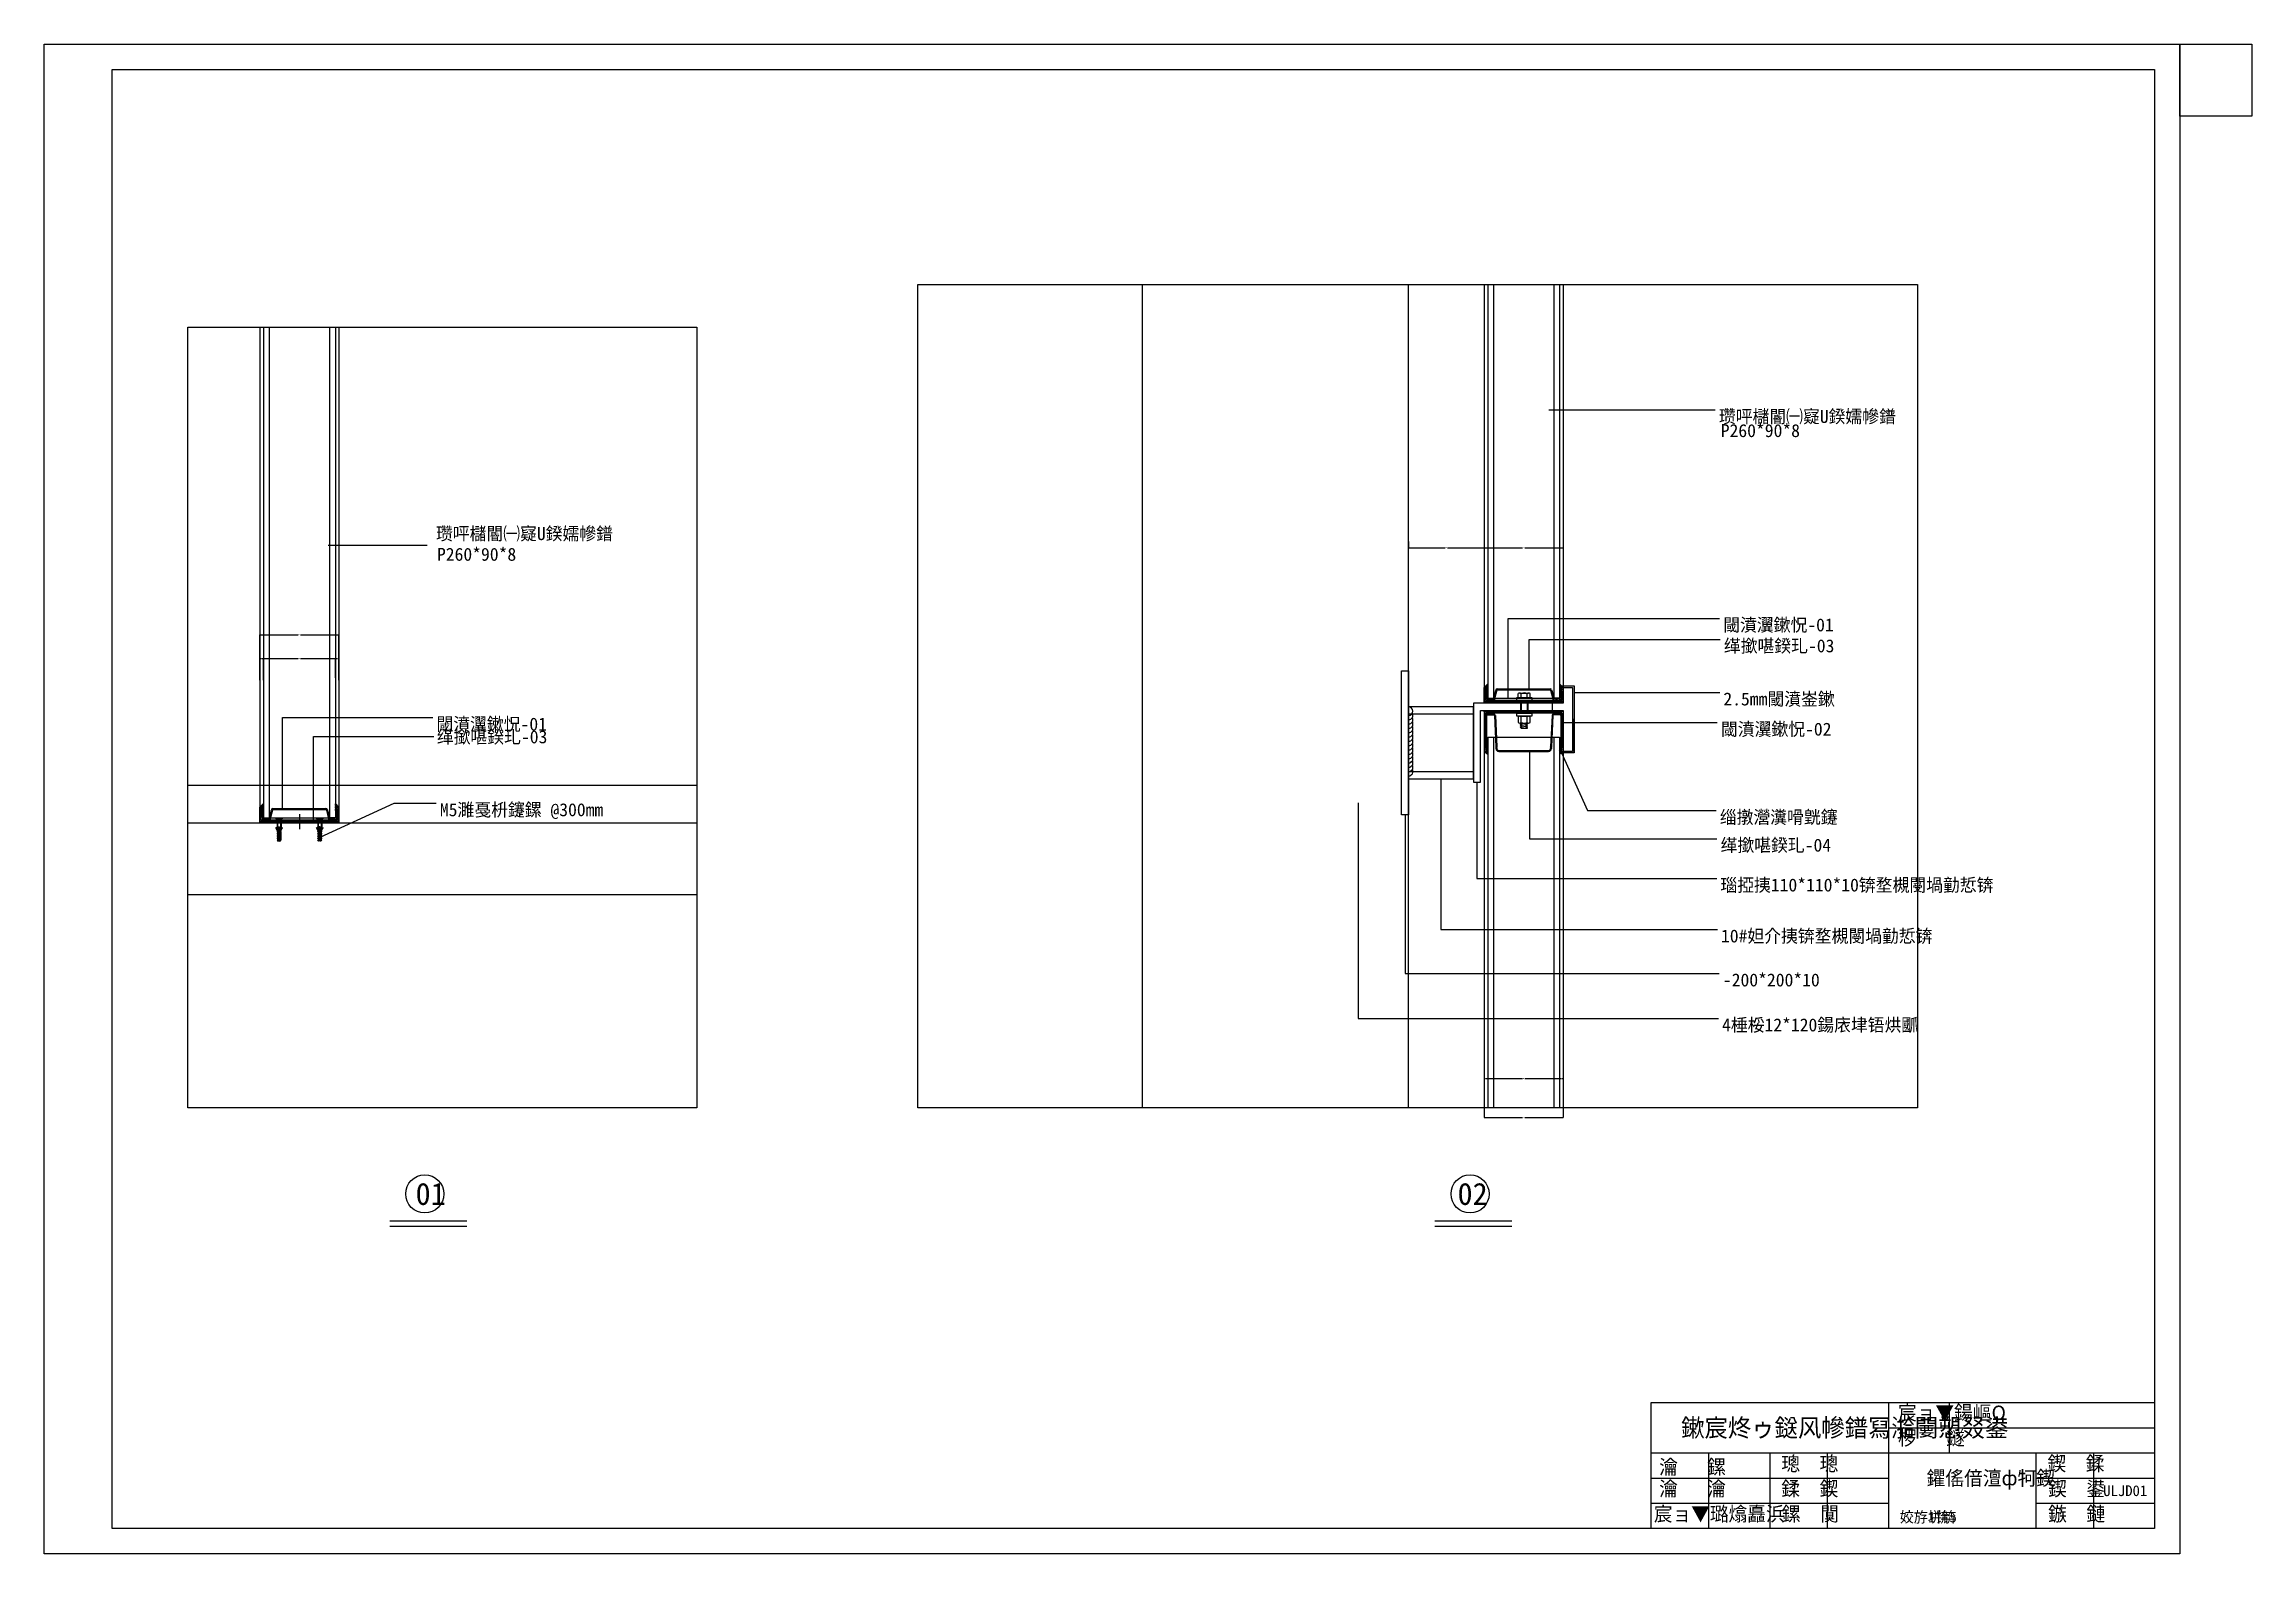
# Model space of a CAD drawing. Header units: metres. Extents: x -1248372 to 1254666, y -4709 to 22932.
# Drawn here: x 1244268 to 1247338, y 15911 to 18011 of the extents above; entities that cross this region are included whole.
import ezdxf

# ---------------------------------------------------------------- set-up
doc = ezdxf.new("R2010")
doc.units = ezdxf.units.M
for name, color, linetype in [('A-ANNO-TEXT', 7, 'Continuous'), ('A-Detl-Thin', 131, 'Continuous'), ('AM_7N', 4, 'Continuous'), ('FRAME', 1, 'Continuous'), ('R_S_H', 241, 'Continuous'), ('STEEL', 3, 'Continuous'), ('TEXT', 254, 'Continuous'), ('TK', 128, 'Continuous'), ('u鐜荤拑', 113, 'Continuous'), ('绔嬮潰-妤兼澘', 140, 'Continuous'), ('绮楀疄绾', 3, 'Continuous'), ('缁嗗疄绾', 1, 'Continuous'), ('缁嗙嚎', 9, 'Continuous'), ('鐐瑰垝绾', 4, 'Continuous'), ('鐪嬬嚎', 8, 'Continuous'), ('铏氱嚎灞', 6, 'Continuous'), ('闄勪欢', 6, 'Continuous')]:
    doc.layers.add(name, color=color, linetype=linetype)
doc.dimstyles.get("Standard").update_dxf_attribs({"dimtxt": 2.5, "dimasz": 2.5, "dimexe": 1.25, "dimexo": 0.625, "dimtad": 1, "dimcen": 2.5, "dimazin": 3, "dimtfac": 1, "dimtmove": 0, "dimatfit": 3})

msp = doc.modelspace()

# ---------------------------------------------------------------- texts
for s, p in [('01', (1244784.96, 16396.39)), ('02', (1246233.9, 16396.39))]:
    msp.add_text(s, height=30.72).set_placement(p)
at = {"layer": 'A-ANNO-TEXT'}
for s, p in [('P260*90*8', (1246599.87, 17464.43)), ('瓒呯櫧閽㈠寲U鍨嬬幓鐠', (1244813.24, 17321.17)), ('P260*90*8', (1244814.67, 17292.38)), ('缂撳啿鍨玌-03', (1244814.45, 17038.48))]:
    msp.add_text(s, height=18, dxfattribs=at).set_placement(p)
at = {"layer": 'TK'}
for s, height, p in [('鑺傜偣澶ф牱鍥', 20, (1246886.33, 16006.37)), ('ULJD01', 15, (1247131.74, 15991.37))]:
    msp.add_text(s, height=height, dxfattribs=at).set_placement(p)
at = {"layer": 'u鐜荤拑', "char_height": 18, "attachment_point": 1}
for s, insert in [('瓒呯櫧閽㈠寲U鍨嬬幓鐠', (1246597.23, 17502.12)), ('閾濆瀷鏉怳-01', (1246603.25, 17212.21)), ('缂撳啿鍨玌-03', (1246604.17, 17183.05)), ('2.5mm閾濆崟鏉', (1246603.52, 17109.15)), ('閾濆瀷鏉怳-01', (1244813.91, 17074.2)), ('閾濆瀷鏉怳-02', (1246600.11, 17067.2)), ('M5濉戞枡鑳鏍 @300mm', (1244818.72, 16955.07)), ('缁撴瀯瀵嗗皝鑳', (1246598.53, 16944.84)), ('缂撳啿鍨玌-04', (1246599.62, 16905.83)), ('瑙掗挗110*110*10锛堥槻閿堝勭悊锛', (1246599.32, 16850.37)), ('10#妲介挗锛堥槻閿堝勭悊锛', (1246600.22, 16779.46)), ('-200*200*10', (1246602.88, 16718.32)), ('4棰桵12*120鍚庡垏铻烘爴', (1246601.64, 16655.78))]:
    msp.add_mtext(s, dxfattribs=dict(at, insert=insert))

# ---------------------------------------------------------------- blocks, each defined once
blk = doc.blocks.new('123ww1q1')
at = {"color": 4}
blk.add_lwpolyline([(250239.65, 173981.22), (250239.65, 174156.24), (250939.72, 174156.24)], dxfattribs=at)
at = {"layer": 'FRAME', "color": 3}
for p, q in [((250569.69, 174156.24), (250569.69, 173981.22)), ((250654.7, 174086.23), (250654.7, 174156.24)), ((250569.69, 174121.23), (250939.72, 174121.23)), ((250239.65, 174086.23), (250939.72, 174086.23)), ((250319.66, 174086.23), (250319.66, 173981.22)), ((250404.67, 174086.23), (250404.67, 173981.22)), ((250484.68, 174086.23), (250484.68, 173981.22)), ((250774.71, 174086.23), (250774.71, 173981.22)), ((250854.78, 174086.23), (250854.78, 173981.22)), ((250239.65, 174051.23), (250569.69, 174051.23)), ((250774.71, 174051.23), (250939.72, 174051.23)), ((250239.65, 174016.22), (250569.69, 174016.22)), ((250774.71, 174016.22), (250939.72, 174016.22))]:
    blk.add_line(p, q, dxfattribs=at)
at = {"layer": 'TEXT'}
for s, height, p in [('宸ョ▼鍚嶇О', 20, (250583.02, 174132.11)), ('椤   鐩', 20, (250583.02, 174097.11)), ('瀹   鏍', 20, (250250.83, 174056.76)), ('璁  璁', 20, (250420.8, 174061.49)), ('鍥  鍒', 20, (250790.91, 174061.49)), ('瀹   瀹', 20, (250250.83, 174026.49)), ('鍒  鍥', 20, (250420.8, 174026.49)), ('鍥  鍙', 20, (250791.67, 174026.49)), ('宸ョ▼璐熻矗浜', 20, (250243.47, 173991.48)), ('鏍  闃', 20, (250421.66, 173991.48)), ('鏃  鏈', 20, (250791.77, 173991.48)), ('姣斿垪锛', 15, (250585.53, 173989.67)), ('1锛5', 15, (250624.94, 173989.67))]:
    blk.add_text(s, height=height, dxfattribs=at).set_placement(p)
at = {"layer": 'TK', "color": 3}
blk.add_text('鏉宸炵ゥ鎹风幓鐠冩湁闄愬叕鍙', height=25, dxfattribs=at).set_placement((250281.44, 174108.73))
blk = doc.blocks.new('hqwr')
at = {"layer": '缁嗙嚎'}
for p, q in [((-33.84, 1), (-33.84, 0.64)), ((-13.84, 0.64), (-33.84, 0.64)), ((-32.24, 2.6), (-32.24, 0.64)), ((-32.24, 2.6), (-32.24, 2.6)), ((-30.64, 2.24), (-32.24, 2.24)), ((-30.64, 2.04), (-30.64, 0.64)), ((-29.04, 2.6), (-30.08, 2.6)), ((-29.04, 2.6), (-29.04, 0.64)), ((-27.44, 2.24), (-29.04, 2.24)), ((-27.44, 2.04), (-27.44, 0.64)), ((-25.84, 2.6), (-26.88, 2.6)), ((-25.84, 2.6), (-25.84, 0.64)), ((-24.24, 2.24), (-25.84, 2.24)), ((-24.24, 2.04), (-24.24, 0.64)), ((-22.64, 2.6), (-23.68, 2.6)), ((-22.64, 2.6), (-22.64, 0.64)), ((-21.04, 2.24), (-22.64, 2.24)), ((-21.04, 2.04), (-21.04, 0.64)), ((-19.44, 2.6), (-20.48, 2.6)), ((-19.44, 2.6), (-19.44, 0.64)), ((-18.86, 2.24), (-19.44, 2.24)), ((-18.87, 2.61), (-15.41, 4.61)), ((-18.76, 2.69), (-18.86, 2.6)), ((-18.86, 2.6), (-18.86, 0.64)), ((-2.8, 2), (-18.86, 2)), ((-16.14, 2.8), (-14.81, 3.57)), ((-2.8, 2.8), (-16.14, 2.8)), ((-14.81, 3.57), (-15.41, 4.61)), ((-2, 4.4), (-2.8, 4.4)), ((-2.8, 4.4), (-2.8, -4.4)), ((-2, 4.4), (-2, -4.4)), ((-33.84, -0.64), (-33.84, -1)), ((-13.84, -0.65), (-33.84, -0.65)), ((-32.24, -0.64), (-32.24, -2.6)), ((-30.64, -2.24), (-32.24, -2.24)), ((-32.24, -2.6), (-32.24, -2.6)), ((-30.64, -0.64), (-30.64, -2.04)), ((-29.04, -2.6), (-30.08, -2.6)), ((-29.04, -0.64), (-29.04, -2.6)), ((-27.44, -2.24), (-29.04, -2.24)), ((-27.44, -0.64), (-27.44, -2.04)), ((-25.84, -2.6), (-26.88, -2.6)), ((-25.84, -0.64), (-25.84, -2.6)), ((-24.24, -2.24), (-25.84, -2.24)), ((-24.24, -0.64), (-24.24, -2.04)), ((-22.64, -2.6), (-23.68, -2.6)), ((-22.64, -0.64), (-22.64, -2.6)), ((-21.04, -2.24), (-22.64, -2.24)), ((-21.04, -0.64), (-21.04, -2.04)), ((-19.44, -2.6), (-20.48, -2.6)), ((-19.44, -0.64), (-19.44, -2.6)), ((-18.86, -2.24), (-19.44, -2.24)), ((-18.87, -2.61), (-15.41, -4.61)), ((-18.86, -0.64), (-18.86, -2.6)), ((-2.8, -2), (-18.86, -2)), ((-18.76, -2.69), (-18.86, -2.6)), ((-2.8, -2.8), (-16.14, -2.8)), ((-16.14, -2.8), (-14.81, -3.57)), ((-14.81, -3.57), (-15.41, -4.61)), ((-2, -4.4), (-2.8, -4.4))]:
    blk.add_line(p, q, dxfattribs=at)
blk.add_lwpolyline([(-13.84, 0.64), (-13.84, -0.65)], dxfattribs=at)
for centre, radius, start, end in [((-32.24, 1), 1.6, 90, 180), ((-30.08, 2.04), 0.56, 90, 180), ((-26.88, 2.04), 0.56, 90, 180), ((-23.68, 2.04), 0.56, 90, 180), ((-20.48, 2.04), 0.56, 90, 180), ((-18.49, 2.4), 0.4, 90, 132.57), ((-32.24, -1), 1.6, 180, 270), ((-30.08, -2.04), 0.56, 180, 270), ((-26.88, -2.04), 0.56, 180, 270), ((-23.68, -2.04), 0.56, 180, 270), ((-20.48, -2.04), 0.56, 180, 270), ((-18.49, -2.4), 0.4, 227.43, 270)]:
    blk.add_arc(centre, radius, start, end, dxfattribs=at)
blk = doc.blocks.new('_CLOSEDFILLED')
at = {"color": 0, "linetype": 'BYBLOCK'}
blk.add_solid([(-1, 0), (0, 0), (-1, 0)], dxfattribs=at)
blk = doc.blocks.new('*D1')
for p, q in [((1244568.35, 17126.34), (1244568.35, 17189.55)), ((1244568.6, 17189.55), (1244621.85, 17189.55)), ((1244624.85, 17189.55), (1244678.1, 17189.55)), ((1244678.35, 17126.34), (1244678.35, 17189.55))]:
    blk.add_line(p, q)
at = {"layer": 'Defpoints'}
for p in [(1244568.35, 17189.55), (1244568.35, 17126.34), (1244678.35, 17126.34)]:
    blk.add_point(p, dxfattribs=at)
at = {"layer": 'u鐜荤拑', "xscale": 0.25, "yscale": 0.25, "rotation": 180}
blk.add_blockref('_CLOSEDFILLED', (1244568.35, 17189.55), dxfattribs=at)
at = {"layer": 'u鐜荤拑', "xscale": 0.25, "yscale": 0.25}
blk.add_blockref('_CLOSEDFILLED', (1244678.35, 17189.55), dxfattribs=at)
at = {"layer": 'u鐜荤拑', "insert": (1244623.35, 17189.55), "char_height": 1, "attachment_point": 5}
blk.add_mtext('110', dxfattribs=at)
blk = doc.blocks.new('*D2')
for p, q in [((1246270.83, 17320.62), (1246270.83, 17310.47)), ((1246380.83, 17320.62), (1246380.83, 17310.47)), ((1246271.08, 17310.47), (1246324.33, 17310.47)), ((1246327.33, 17310.47), (1246380.58, 17310.47))]:
    blk.add_line(p, q)
at = {"layer": 'Defpoints'}
for p in [(1246270.83, 17320.62), (1246380.83, 17320.62), (1246270.83, 17310.47)]:
    blk.add_point(p, dxfattribs=at)
at = {"layer": 'u鐜荤拑', "xscale": 0.25, "yscale": 0.25, "rotation": 180}
blk.add_blockref('_CLOSEDFILLED', (1246270.83, 17310.47), dxfattribs=at)
at = {"layer": 'u鐜荤拑', "xscale": 0.25, "yscale": 0.25}
blk.add_blockref('_CLOSEDFILLED', (1246380.83, 17310.47), dxfattribs=at)
at = {"layer": 'u鐜荤拑', "insert": (1246325.83, 17310.47), "char_height": 1, "attachment_point": 5}
blk.add_mtext('110', dxfattribs=at)
blk = doc.blocks.new('*D3')
for p, q in [((1246165.83, 17319.12), (1246165.83, 17310.47)), ((1246270.83, 17320.62), (1246270.83, 17310.47)), ((1246166.08, 17310.47), (1246216.83, 17310.47)), ((1246219.83, 17310.47), (1246270.58, 17310.47))]:
    blk.add_line(p, q)
at = {"layer": 'Defpoints'}
for p in [(1246165.83, 17319.12), (1246270.83, 17320.62), (1246165.83, 17310.47)]:
    blk.add_point(p, dxfattribs=at)
at = {"layer": 'u鐜荤拑', "xscale": 0.25, "yscale": 0.25, "rotation": 180}
blk.add_blockref('_CLOSEDFILLED', (1246165.83, 17310.47), dxfattribs=at)
at = {"layer": 'u鐜荤拑', "xscale": 0.25, "yscale": 0.25}
blk.add_blockref('_CLOSEDFILLED', (1246270.83, 17310.47), dxfattribs=at)
at = {"layer": 'u鐜荤拑', "insert": (1246218.33, 17310.47), "char_height": 1, "attachment_point": 5}
blk.add_mtext('105', dxfattribs=at)
blk = doc.blocks.new('*D4')
for p, q in [((1246395.83, 17118.2), (1246395.83, 17071.7)), ((1246395.58, 17071.7), (1246395.33, 17071.7)), ((1246395.83, 17025.2), (1246395.83, 17071.7)), ((1246395.83, 17071.7), (1246395.83, 17071.7)), ((1246396.08, 17071.7), (1246396.33, 17071.7))]:
    blk.add_line(p, q)
at = {"layer": 'Defpoints'}
for p in [(1246395.83, 17118.2), (1246395.83, 17071.7), (1246395.83, 17025.2)]:
    blk.add_point(p, dxfattribs=at)
at = {"layer": 'u鐜荤拑', "xscale": 0.25, "yscale": 0.25}
blk.add_blockref('_CLOSEDFILLED', (1246395.83, 17071.7), dxfattribs=at)
at = {"layer": 'u鐜荤拑', "xscale": 0.25, "yscale": 0.25, "rotation": 180}
blk.add_blockref('_CLOSEDFILLED', (1246395.83, 17071.7), dxfattribs=at)
at = {"layer": 'u鐜荤拑', "insert": (1246395.83, 17072.825), "char_height": 1, "attachment_point": 5}
blk.add_mtext('0', dxfattribs=at)
blk = doc.blocks.new('*D26')
for p, q in [((1244568.35, 17126.34), (1244568.35, 17156.26)), ((1244568.6, 17156.26), (1244570.35, 17156.26)), ((1244571.35, 17156.26), (1244573.1, 17156.26)), ((1244573.35, 17126.34), (1244573.35, 17156.26))]:
    blk.add_line(p, q)
at = {"layer": 'Defpoints'}
for p in [(1244568.35, 17156.26), (1244568.35, 17126.34), (1244573.35, 17126.34)]:
    blk.add_point(p, dxfattribs=at)
at = {"layer": 'u鐜荤拑', "xscale": 0.25, "yscale": 0.25, "rotation": 180}
blk.add_blockref('_CLOSEDFILLED', (1244568.35, 17156.26), dxfattribs=at)
at = {"layer": 'u鐜荤拑', "xscale": 0.25, "yscale": 0.25}
blk.add_blockref('_CLOSEDFILLED', (1244573.35, 17156.26), dxfattribs=at)
at = {"layer": 'u鐜荤拑', "insert": (1244570.85, 17156.26), "char_height": 1, "attachment_point": 5}
blk.add_mtext('5', dxfattribs=at)
blk = doc.blocks.new('*D27')
for p, q in [((1244573.35, 17126.34), (1244573.35, 17156.26)), ((1244573.6, 17156.26), (1244621.85, 17156.26)), ((1244624.85, 17156.26), (1244673.1, 17156.26)), ((1244673.35, 17129.45), (1244673.35, 17156.26))]:
    blk.add_line(p, q)
at = {"layer": 'Defpoints'}
for p in [(1244573.35, 17156.26), (1244573.35, 17126.34), (1244673.35, 17129.45)]:
    blk.add_point(p, dxfattribs=at)
at = {"layer": 'u鐜荤拑', "xscale": 0.25, "yscale": 0.25, "rotation": 180}
blk.add_blockref('_CLOSEDFILLED', (1244573.35, 17156.26), dxfattribs=at)
at = {"layer": 'u鐜荤拑', "xscale": 0.25, "yscale": 0.25}
blk.add_blockref('_CLOSEDFILLED', (1244673.35, 17156.26), dxfattribs=at)
at = {"layer": 'u鐜荤拑', "insert": (1244623.35, 17156.26), "char_height": 1, "attachment_point": 5}
blk.add_mtext('100', dxfattribs=at)
blk = doc.blocks.new('*D28')
for p, q in [((1244673.35, 17129.45), (1244673.35, 17156.26)), ((1244673.6, 17156.26), (1244675.35, 17156.26)), ((1244676.35, 17156.26), (1244678.1, 17156.26)), ((1244678.35, 17131.34), (1244678.35, 17156.26))]:
    blk.add_line(p, q)
at = {"layer": 'Defpoints'}
for p in [(1244673.35, 17156.26), (1244678.35, 17131.34), (1244673.35, 17129.45)]:
    blk.add_point(p, dxfattribs=at)
at = {"layer": 'u鐜荤拑', "xscale": 0.25, "yscale": 0.25, "rotation": 180}
blk.add_blockref('_CLOSEDFILLED', (1244673.35, 17156.26), dxfattribs=at)
at = {"layer": 'u鐜荤拑', "xscale": 0.25, "yscale": 0.25}
blk.add_blockref('_CLOSEDFILLED', (1244678.35, 17156.26), dxfattribs=at)
at = {"layer": 'u鐜荤拑', "insert": (1244675.85, 17156.26), "char_height": 1, "attachment_point": 5}
blk.add_mtext('5', dxfattribs=at)
blk = doc.blocks.new('*D29')
for p, q in [((1246270.83, 16585.69), (1246270.83, 16572.03)), ((1246275.83, 16585.69), (1246275.83, 16572.03)), ((1246271.08, 16572.03), (1246272.83, 16572.03)), ((1246273.83, 16572.03), (1246275.58, 16572.03))]:
    blk.add_line(p, q)
at = {"layer": 'Defpoints'}
for p in [(1246270.83, 16585.69), (1246275.83, 16585.69), (1246270.83, 16572.03)]:
    blk.add_point(p, dxfattribs=at)
at = {"layer": 'u鐜荤拑', "xscale": 0.25, "yscale": 0.25, "rotation": 180}
blk.add_blockref('_CLOSEDFILLED', (1246270.83, 16572.03), dxfattribs=at)
at = {"layer": 'u鐜荤拑', "xscale": 0.25, "yscale": 0.25}
blk.add_blockref('_CLOSEDFILLED', (1246275.83, 16572.03), dxfattribs=at)
at = {"layer": 'u鐜荤拑', "insert": (1246273.33, 16572.03), "char_height": 1, "attachment_point": 5}
blk.add_mtext('5', dxfattribs=at)
blk = doc.blocks.new('*D30')
for p, q in [((1246275.83, 16585.69), (1246275.83, 16572.03)), ((1246375.83, 16585.59), (1246375.83, 16572.03)), ((1246276.08, 16572.03), (1246324.33, 16572.03)), ((1246327.33, 16572.03), (1246375.58, 16572.03))]:
    blk.add_line(p, q)
at = {"layer": 'Defpoints'}
for p in [(1246275.83, 16585.69), (1246375.83, 16585.59), (1246275.83, 16572.03)]:
    blk.add_point(p, dxfattribs=at)
at = {"layer": 'u鐜荤拑', "xscale": 0.25, "yscale": 0.25, "rotation": 180}
blk.add_blockref('_CLOSEDFILLED', (1246275.83, 16572.03), dxfattribs=at)
at = {"layer": 'u鐜荤拑', "xscale": 0.25, "yscale": 0.25}
blk.add_blockref('_CLOSEDFILLED', (1246375.83, 16572.03), dxfattribs=at)
at = {"layer": 'u鐜荤拑', "insert": (1246325.83, 16572.03), "char_height": 1, "attachment_point": 5}
blk.add_mtext('100', dxfattribs=at)
blk = doc.blocks.new('*D31')
for p, q in [((1246375.83, 16585.59), (1246375.83, 16572.03)), ((1246380.83, 16585.25), (1246380.83, 16572.03)), ((1246376.08, 16572.03), (1246377.83, 16572.03)), ((1246378.83, 16572.03), (1246380.58, 16572.03))]:
    blk.add_line(p, q)
at = {"layer": 'Defpoints'}
for p in [(1246375.83, 16585.59), (1246380.83, 16585.25), (1246375.83, 16572.03)]:
    blk.add_point(p, dxfattribs=at)
at = {"layer": 'u鐜荤拑', "xscale": 0.25, "yscale": 0.25, "rotation": 180}
blk.add_blockref('_CLOSEDFILLED', (1246375.83, 16572.03), dxfattribs=at)
at = {"layer": 'u鐜荤拑', "xscale": 0.25, "yscale": 0.25}
blk.add_blockref('_CLOSEDFILLED', (1246380.83, 16572.03), dxfattribs=at)
at = {"layer": 'u鐜荤拑', "insert": (1246378.33, 16572.03), "char_height": 1, "attachment_point": 5}
blk.add_mtext('5', dxfattribs=at)
blk = doc.blocks.new('*D32')
for p, q in [((1246270.83, 16580.69), (1246270.83, 16518.07)), ((1246380.83, 16585.25), (1246380.83, 16518.07)), ((1246271.08, 16518.07), (1246324.33, 16518.07)), ((1246327.33, 16518.07), (1246380.58, 16518.07))]:
    blk.add_line(p, q)
at = {"layer": 'Defpoints'}
for p in [(1246270.83, 16580.69), (1246380.83, 16585.25), (1246270.83, 16518.07)]:
    blk.add_point(p, dxfattribs=at)
at = {"layer": 'u鐜荤拑', "xscale": 0.25, "yscale": 0.25, "rotation": 180}
blk.add_blockref('_CLOSEDFILLED', (1246270.83, 16518.07), dxfattribs=at)
at = {"layer": 'u鐜荤拑', "xscale": 0.25, "yscale": 0.25}
blk.add_blockref('_CLOSEDFILLED', (1246380.83, 16518.07), dxfattribs=at)
at = {"layer": 'u鐜荤拑', "insert": (1246325.83, 16518.07), "char_height": 1, "attachment_point": 5}
blk.add_mtext('110', dxfattribs=at)

# ---------------------------------------------------------------- dimensions: what is measured, and where the dimension line sits
at = {"layer": 'u鐜荤拑'}
for base, p1, p2, picture, middle in [((1246165.83, 17310.47), (1246165.83, 17319.12), (1246270.83, 17320.62), '*D3', (1246218.33, 17310.47)), ((1246270.83, 17310.47), (1246270.83, 17320.62), (1246380.83, 17320.62), '*D2', (1246325.83, 17310.47)), ((1244568.35, 17189.55), (1244568.35, 17126.34), (1244678.35, 17126.34), '*D1', (1244623.35, 17189.55)), ((1244568.35, 17156.26), (1244568.35, 17126.34), (1244573.35, 17126.34), '*D26', (1244570.85, 17156.26)), ((1244573.35, 17156.26), (1244573.35, 17126.34), (1244673.35, 17129.45), '*D27', (1244623.35, 17156.26)), ((1244673.35, 17156.26), (1244673.35, 17129.45), (1244678.35, 17131.34), '*D28', (1244675.85, 17156.26)), ((1246395.83, 17071.7), (1246395.83, 17118.2), (1246395.83, 17025.2), '*D4', (1246395.83, 17072.825)), ((1246270.83, 16572.03), (1246270.83, 16585.69), (1246275.83, 16585.69), '*D29', (1246273.33, 16572.03)), ((1246270.83, 16518.07), (1246270.83, 16580.69), (1246380.83, 16585.25), '*D32', (1246325.83, 16518.07)), ((1246275.83, 16572.03), (1246275.83, 16585.69), (1246375.83, 16585.59), '*D30', (1246325.83, 16572.03)), ((1246375.83, 16572.03), (1246375.83, 16585.59), (1246380.83, 16585.25), '*D31', (1246378.33, 16572.03))]:
    dim = msp.add_linear_dim(base=base, p1=p1, p2=p2, dimstyle='Standard', dxfattribs=at)
    dim.commit()
    dim.dimension.update_dxf_attribs({"geometry": picture, "text_midpoint": middle})

# ---------------------------------------------------------------- hatches: boundary and pattern name
at = {"layer": 'u鐜荤拑'}
h = msp.add_hatch(dxfattribs=at)
h.set_pattern_fill('SOLID')
h.paths.add_polyline_path([(1246273.33, 17113.7), (1246272.83, 17113.7), (1246273.33, 17111.2), (1246272.63, 17111.2), (1246272.67, 17110.19), (1246275.83, 17111.33), (1246275.83, 17121.19), (1246270.83, 17116.2), (1246272.83, 17116.2)])
h = msp.add_hatch(dxfattribs=at)
h.set_pattern_fill('SOLID')
h.paths.add_polyline_path([(1246378.33, 17113.7), (1246378.83, 17113.7), (1246378.33, 17111.2), (1246379.03, 17111.2), (1246378.99, 17110.19), (1246375.83, 17111.33), (1246375.83, 17121.19), (1246380.83, 17116.2), (1246378.83, 17116.2)])
h = msp.add_hatch(dxfattribs=at)
h.set_pattern_fill('SOLID')
h.paths.add_polyline_path([(1246275.83, 17031.27), (1246274.03, 17032.2), (1246273.33, 17032.2), (1246272.83, 17029.7), (1246273.33, 17029.7), (1246272.83, 17027.2), (1246270.83, 17027.2), (1246275.83, 17023.43)])
h = msp.add_hatch(dxfattribs=at)
h.set_pattern_fill('SOLID')
h.paths.add_polyline_path([(1246378.33, 17032.2), (1246377.63, 17032.2), (1246375.83, 17031.27), (1246375.83, 17023.43), (1246380.83, 17027.2), (1246378.83, 17027.2), (1246378.33, 17029.7), (1246378.83, 17029.7)])
h = msp.add_hatch(dxfattribs=at)
h.set_pattern_fill('SOLID')
h.paths.add_polyline_path([(1244570.85, 16947.11), (1244570.35, 16947.11), (1244570.85, 16944.61), (1244570.15, 16944.61), (1244570.19, 16943.6), (1244573.35, 16944.73), (1244573.35, 16954.6), (1244568.35, 16949.61), (1244570.35, 16949.61)])
h = msp.add_hatch(dxfattribs=at)
h.set_pattern_fill('SOLID')
h.paths.add_polyline_path([(1244675.85, 16947.11), (1244676.35, 16947.11), (1244675.85, 16944.61), (1244676.55, 16944.61), (1244676.51, 16943.6), (1244673.35, 16944.73), (1244673.35, 16954.6), (1244678.35, 16949.61), (1244676.35, 16949.61)])

# ---------------------------------------------------------------- linework, layer by layer
for p, q in [((1244748.97, 16367.01), (1244855.99, 16367.01)), ((1246202.51, 16367.01), (1246309.54, 16367.01))]:
    msp.add_line(p, q)
msp.add_lwpolyline([(1244362.97, 17975.65), (1247203.07, 17975.65), (1247203.07, 15946.36), (1244362.97, 15946.36)], close=True)
for points in [[(1244748.97, 16374.42), (1244855.99, 16374.42)], [(1246202.51, 16374.42), (1246309.54, 16374.42)]]:
    msp.add_lwpolyline(points)
at = {"layer": 'AM_7N'}
for p, q in [((1246275.83, 17676.71), (1246275.83, 17101.4)), ((1246283.83, 17676.71), (1246283.83, 17101.4)), ((1246367.83, 17676.71), (1246367.83, 17101.4)), ((1246375.83, 17676.71), (1246375.83, 17101.4)), ((1244573.35, 17617.43), (1244573.35, 16934.81)), ((1244581.35, 17617.43), (1244581.35, 16934.81)), ((1244665.35, 17617.43), (1244665.35, 16934.81)), ((1244673.35, 17617.43), (1244673.35, 16934.81)), ((1246275.83, 17101.4), (1246375.83, 17101.4)), ((1246275.83, 17047.2), (1246375.83, 17047.2)), ((1246275.83, 17047.2), (1246275.83, 16531.21)), ((1246283.83, 17047.2), (1246283.83, 16531.21)), ((1246367.83, 17047.2), (1246367.83, 16531.21)), ((1246375.83, 17047.2), (1246375.83, 16531.21)), ((1244573.35, 16934.81), (1244673.35, 16934.81))]:
    msp.add_line(p, q, dxfattribs=at)
at = {"layer": 'FRAME'}
msp.add_lwpolyline([(1244268.42, 18011.01), (1247238.42, 18011.01), (1247238.42, 15911.01), (1244268.42, 15911.01)], close=True, dxfattribs=at)
at = {"layer": 'R_S_H'}
for p, q in [((1246318.28, 17102.2), (1246318.28, 17107.64)), ((1246318.28, 17102.2), (1246334.82, 17102.2)), ((1246320.35, 17108.45), (1246332.75, 17108.45)), ((1246322.41, 17102.2), (1246322.41, 17107.64)), ((1246330.68, 17102.2), (1246330.68, 17107.64)), ((1246334.82, 17102.2), (1246334.82, 17107.64)), ((1246320.35, 17076.19), (1246332.75, 17076.19)), ((1246321.55, 17098.2), (1246321.55, 17080.2)), ((1246322.41, 17067.51), (1246322.41, 17075.38)), ((1246330.68, 17067.51), (1246330.68, 17075.38)), ((1246331.55, 17098.2), (1246331.55, 17080.2)), ((1246320.35, 17066.7), (1246332.75, 17066.7)), ((1246322.5, 17066.61), (1246321.17, 17065.35)), ((1246331.17, 17066.46), (1246321.17, 17065.35)), ((1246322.5, 17064.39), (1246321.17, 17065.35)), ((1246322.5, 17064.39), (1246321.17, 17063.13)), ((1246331.17, 17064.24), (1246321.17, 17063.13)), ((1246322.5, 17062.17), (1246321.17, 17063.13)), ((1246322.34, 17062.02), (1246321.17, 17060.91)), ((1246321.55, 17066.7), (1246331.55, 17066.7)), ((1246322.5, 17062.17), (1246322.34, 17062.02)), ((1246322.5, 17066.61), (1246322.38, 17066.7)), ((1246323.94, 17064.55), (1246322.5, 17064.39)), ((1246323.94, 17062.33), (1246322.5, 17062.17)), ((1246323.94, 17060.1), (1246322.5, 17059.94)), ((1246322.83, 17059.6), (1246329.5, 17059.6)), ((1246329.83, 17065.2), (1246328.39, 17065.04)), ((1246329.83, 17062.98), (1246328.39, 17062.82)), ((1246331.17, 17059.8), (1246329.42, 17059.6)), ((1246329.83, 17065.2), (1246331.17, 17066.46)), ((1246329.83, 17065.2), (1246331.17, 17064.24)), ((1246329.83, 17062.98), (1246331.17, 17064.24)), ((1246329.83, 17062.98), (1246331.17, 17062.02)), ((1246330.84, 17066.7), (1246331.17, 17066.46))]:
    msp.add_line(p, q, dxfattribs=at)
for points in [[(1246336.97, 17102.2), (1246336.97, 17098.2), (1246316.13, 17098.2), (1246316.13, 17102.2)], [(1246336.97, 17080.2), (1246336.97, 17076.19), (1246316.13, 17076.19), (1246316.13, 17080.2)]]:
    msp.add_lwpolyline(points, close=True, dxfattribs=at)
msp.add_lwpolyline([(1246318.28, 17067.51, 0.39), (1246322.41, 17067.51, 0.2), (1246330.68, 17067.51, 0.39), (1246334.82, 17067.51), (1246334.82, 17075.38, 0.39), (1246330.68, 17075.38, 0.2), (1246322.41, 17075.38, 0.39), (1246318.28, 17075.38)], format="xyb", close=True, dxfattribs=at)
msp.add_lwpolyline([(1246329.83, 17060.76), (1246331.17, 17062.02), (1246321.17, 17060.91), (1246322.5, 17059.94), (1246322.14, 17059.6), (1246330.96, 17059.6), (1246331.17, 17059.8), (1246329.83, 17060.76), (1246328.39, 17060.6)], dxfattribs=at)
for centre, radius, start, end in [((1246320.35, 17105.42), 3.03, 47.02, 132.98), ((1246326.55, 17097.63), 10.83, 67.55, 112.45), ((1246332.75, 17105.42), 3.03, 47.02, 132.98)]:
    msp.add_arc(centre, radius, start, end, dxfattribs=at)
at = {"layer": 'STEEL'}
for centre in [(1244797.76, 16411.75), (1246251.31, 16411.75)]:
    msp.add_circle(centre, 26.53, dxfattribs=at)
at = {"layer": 'u鐜荤拑'}
for p, q in [((1246270.83, 17047.2), (1246270.83, 16531.21)), ((1246380.83, 17047.2), (1246380.83, 16531.21))]:
    msp.add_line(p, q, dxfattribs=at)
for points in [[(1247238.42, 18011.01), (1247338.42, 18011.01), (1247338.42, 17911.01), (1247238.42, 17911.01)], [(1245483.46, 17676.71), (1246873.69, 17676.71), (1246873.69, 16531.21), (1245483.46, 16531.21)], [(1244468.35, 17617.43), (1245176.21, 17617.43), (1245176.21, 16531.21), (1244468.35, 16531.21)], [(1246165.83, 17139.2), (1246165.83, 16939.2), (1246155.83, 16939.2), (1246155.83, 17139.2)], [(1246255.83, 16989.2), (1246255.83, 17089.2), (1246165.83, 17089.2), (1246165.83, 16989.2)], [(1246255.83, 16999.2), (1246255.83, 17079.2), (1246165.83, 17079.2), (1246165.83, 16999.2)], [(1246270.83, 17096.2), (1246380.83, 17096.2), (1246380.83, 17094.2), (1246270.83, 17094.2)], [(1246270.83, 17084.2), (1246380.83, 17084.2), (1246380.83, 17082.2), (1246270.83, 17082.2)], [(1244568.35, 16929.61), (1244678.35, 16929.61), (1244678.35, 16927.61), (1244568.35, 16927.61)]]:
    msp.add_lwpolyline(points, close=True, dxfattribs=at)
for points in [[(1246270.83, 17116.2), (1246275.83, 17121.19)], [(1246272.67, 17110.19), (1246275.83, 17111.33)], [(1246380.83, 17116.2), (1246375.83, 17121.19)], [(1246375.83, 17118.2), (1246395.83, 17118.2), (1246395.83, 17025.2), (1246375.83, 17025.2)], [(1246375.83, 17116.2), (1246393.83, 17116.2), (1246393.83, 17027.2), (1246375.83, 17027.2)], [(1246378.99, 17110.19), (1246375.83, 17111.33)], [(1246255.83, 17094.2), (1246255.83, 16984.2), (1246265.83, 16984.2), (1246265.83, 17084.2), (1246365.83, 17084.2), (1246365.83, 17094.2), (1246255.83, 17094.2)], [(1246380.83, 17095.2), (1246270.83, 17095.2)], [(1246380.83, 17083.2), (1246270.83, 17083.2)], [(1246270.83, 17027.2), (1246275.83, 17023.43)], [(1246274.03, 17032.2), (1246275.83, 17031.27)], [(1246377.63, 17032.2), (1246375.83, 17031.27)], [(1246380.83, 17027.2), (1246375.83, 17023.43)], [(1244568.35, 16949.61), (1244573.35, 16954.6)], [(1244678.35, 16949.61), (1244673.35, 16954.6)], [(1244678.35, 16928.61), (1244568.35, 16928.61)], [(1244570.19, 16943.6), (1244573.35, 16944.73)], [(1244676.51, 16943.6), (1244673.35, 16944.73)]]:
    msp.add_lwpolyline(points, dxfattribs=at)
for centre, end in [((1246165.83, 17083.2), 90), ((1246165.83, 17077.2), 30), ((1246165.83, 17071.2), 30), ((1246165.83, 17065.2), 30), ((1246165.83, 17059.2), 30), ((1246165.83, 17053.2), 30), ((1246165.83, 17047.2), 30), ((1246165.83, 17041.2), 30), ((1246165.83, 17035.2), 30), ((1246165.83, 17029.2), 30), ((1246165.83, 17023.2), 30), ((1246165.83, 17017.2), 30), ((1246165.83, 17011.2), 30), ((1246165.83, 17005.2), 30), ((1246165.83, 16999.2), 30)]:
    msp.add_arc(centre, 6, 270, end, dxfattribs=at)
at = {"layer": '绔嬮潰-妤兼澘'}
for p, q in [((1245795.83, 16531.21), (1245795.83, 17676.71)), ((1246165.83, 16531.21), (1246165.83, 17676.71)), ((1245176.21, 16927.61), (1244468.35, 16927.61)), ((1245176.21, 16827.61), (1244468.35, 16827.61))]:
    msp.add_line(p, q, dxfattribs=at)
at = {"layer": '绮楀疄绾'}
for p, q in [((1246270.83, 17676.71), (1246270.83, 17096.2)), ((1246380.83, 17676.71), (1246380.83, 17096.2)), ((1244568.35, 17617.43), (1244568.35, 16929.61)), ((1244678.35, 17617.43), (1244678.35, 16929.61)), ((1246270.83, 17096.2), (1246270.83, 17116.2)), ((1246270.83, 17116.2), (1246272.83, 17116.2)), ((1246272.63, 17111.2), (1246273.33, 17111.2)), ((1246272.83, 17106.2), (1246272.63, 17111.2)), ((1246273.33, 17113.7), (1246272.83, 17116.2)), ((1246272.83, 17113.7), (1246273.33, 17113.7)), ((1246273.33, 17111.2), (1246272.83, 17113.7)), ((1246272.83, 17098.2), (1246272.83, 17106.2)), ((1246378.33, 17113.7), (1246378.83, 17116.2)), ((1246378.83, 17113.7), (1246378.33, 17113.7)), ((1246378.33, 17111.2), (1246378.83, 17113.7)), ((1246379.03, 17111.2), (1246378.33, 17111.2)), ((1246380.83, 17116.2), (1246378.83, 17116.2)), ((1246378.83, 17106.2), (1246379.03, 17111.2)), ((1246378.83, 17098.2), (1246378.83, 17106.2)), ((1246380.83, 17096.2), (1246380.83, 17116.2)), ((1246380.83, 17096.2), (1246270.83, 17096.2)), ((1246380.83, 17082.2), (1246270.83, 17082.2)), ((1246270.83, 17082.2), (1246270.83, 17027.2)), ((1246378.83, 17098.2), (1246272.83, 17098.2)), ((1246378.83, 17080.2), (1246272.83, 17080.2)), ((1246272.83, 17080.2), (1246272.83, 17055.2)), ((1246378.83, 17080.2), (1246378.83, 17055.2)), ((1246380.83, 17082.2), (1246380.83, 17027.2)), ((1246272.63, 17032.2), (1246272.83, 17055.2)), ((1246379.03, 17032.2), (1246378.83, 17055.2)), ((1246270.83, 17027.2), (1246272.83, 17027.2)), ((1246272.63, 17032.2), (1246273.33, 17032.2)), ((1246273.33, 17032.2), (1246272.83, 17029.7)), ((1246272.83, 17029.7), (1246273.33, 17029.7)), ((1246273.33, 17029.7), (1246272.83, 17027.2)), ((1246379.03, 17032.2), (1246378.33, 17032.2)), ((1246378.33, 17032.2), (1246378.83, 17029.7)), ((1246378.83, 17029.7), (1246378.33, 17029.7)), ((1246378.33, 17029.7), (1246378.83, 17027.2)), ((1246380.83, 17027.2), (1246378.83, 17027.2)), ((1244568.35, 16929.61), (1244568.35, 16949.61)), ((1244568.35, 16949.61), (1244570.35, 16949.61)), ((1244570.85, 16947.11), (1244570.35, 16949.61)), ((1244570.35, 16947.11), (1244570.85, 16947.11)), ((1244570.85, 16944.61), (1244570.35, 16947.11)), ((1244675.85, 16947.11), (1244676.35, 16949.61)), ((1244676.35, 16947.11), (1244675.85, 16947.11)), ((1244675.85, 16944.61), (1244676.35, 16947.11)), ((1244678.35, 16949.61), (1244676.35, 16949.61)), ((1244678.35, 16929.61), (1244678.35, 16949.61)), ((1244678.35, 16929.61), (1244568.35, 16929.61)), ((1244570.15, 16944.61), (1244570.85, 16944.61)), ((1244570.35, 16939.61), (1244570.15, 16944.61)), ((1244570.35, 16931.61), (1244570.35, 16939.61)), ((1244676.35, 16931.61), (1244570.35, 16931.61)), ((1244676.55, 16944.61), (1244675.85, 16944.61)), ((1244676.35, 16939.61), (1244676.55, 16944.61)), ((1244676.35, 16931.61), (1244676.35, 16939.61))]:
    msp.add_line(p, q, dxfattribs=at)
at = {"layer": '缁嗗疄绾'}
for p, q in [((1246272.83, 17110.2), (1246274.01, 17110.4)), ((1246272.83, 17110.2), (1246274.83, 17098.2)), ((1246274.01, 17110.4), (1246275.51, 17101.4)), ((1246275.51, 17101.4), (1246284.13, 17101.4)), ((1246276.03, 17100.2), (1246276.03, 17098.2)), ((1246276.03, 17100.2), (1246279.48, 17100.2)), ((1246279.48, 17098.2), (1246279.48, 17100.2)), ((1246280.68, 17100.2), (1246284.13, 17100.2)), ((1246280.68, 17098.2), (1246280.68, 17100.2)), ((1246286.33, 17110.45), (1246284.13, 17101.4)), ((1246284.13, 17100.2), (1246284.13, 17098.2)), ((1246288.33, 17112.26), (1246285.33, 17100.2)), ((1246285.33, 17100.2), (1246285.33, 17098.2)), ((1246285.97, 17111.06), (1246286.59, 17111.42)), ((1246285.97, 17111.06), (1246286.33, 17110.45)), ((1246286.93, 17112.72), (1246286.59, 17111.42)), ((1246288.87, 17114.2), (1246362.79, 17114.2)), ((1246289.3, 17113), (1246362.36, 17113)), ((1246363.33, 17112.26), (1246366.33, 17100.2)), ((1246364.72, 17112.72), (1246365.07, 17111.42)), ((1246365.68, 17111.06), (1246365.07, 17111.42)), ((1246365.68, 17111.06), (1246365.33, 17110.45)), ((1246365.33, 17110.45), (1246367.53, 17101.4)), ((1246366.33, 17100.2), (1246366.33, 17098.2)), ((1246376.15, 17101.4), (1246367.53, 17101.4)), ((1246367.53, 17100.2), (1246367.53, 17098.2)), ((1246370.98, 17100.2), (1246367.53, 17100.2)), ((1246370.98, 17098.2), (1246370.98, 17100.2)), ((1246375.63, 17100.2), (1246372.18, 17100.2)), ((1246372.18, 17098.2), (1246372.18, 17100.2)), ((1246375.63, 17100.2), (1246375.63, 17098.2)), ((1246377.65, 17110.4), (1246376.15, 17101.4)), ((1246378.83, 17110.2), (1246376.83, 17098.2)), ((1246378.83, 17110.2), (1246377.65, 17110.4)), ((1246272.92, 17077.01), (1246272.83, 17032.2)), ((1246274.13, 17077), (1246274.03, 17032.2)), ((1246274.83, 17098.2), (1246276.03, 17098.2)), ((1246274.83, 17098.2), (1246276.03, 17098.2)), ((1246275.12, 17079.2), (1246284.22, 17079.2)), ((1246275.13, 17078), (1246284.17, 17078)), ((1246279.48, 17098.2), (1246280.68, 17098.2)), ((1246284.13, 17098.2), (1246285.33, 17098.2)), ((1246285.17, 17077.04), (1246287.05, 17033.56)), ((1246286.42, 17077.1), (1246288.3, 17033.61)), ((1246365.24, 17077.1), (1246363.35, 17033.61)), ((1246366.49, 17077.04), (1246364.6, 17033.56)), ((1246367.53, 17098.2), (1246366.33, 17098.2)), ((1246376.53, 17079.2), (1246367.44, 17079.2)), ((1246376.53, 17078), (1246367.49, 17078)), ((1246372.18, 17098.2), (1246370.98, 17098.2)), ((1246376.83, 17098.2), (1246375.63, 17098.2)), ((1246376.83, 17098.2), (1246375.63, 17098.2)), ((1246377.53, 17077), (1246377.63, 17032.2)), ((1246378.73, 17077.01), (1246378.83, 17032.2)), ((1246272.83, 17032.2), (1246274.03, 17032.2)), ((1246287.05, 17033.56), (1246287.58, 17033.03)), ((1246287.58, 17033.03), (1246287.1, 17032.55)), ((1246287.1, 17032.55), (1246287.16, 17031.03)), ((1246288.3, 17033.61), (1246288.83, 17033.09)), ((1246288.83, 17033.09), (1246288.35, 17032.61)), ((1246288.35, 17032.61), (1246288.41, 17031.08)), ((1246291.16, 17027.2), (1246360.5, 17027.2)), ((1246291.21, 17028.4), (1246360.45, 17028.4)), ((1246363.35, 17033.61), (1246362.83, 17033.09)), ((1246362.83, 17033.09), (1246363.31, 17032.61)), ((1246363.31, 17032.61), (1246363.24, 17031.08)), ((1246364.6, 17033.56), (1246364.08, 17033.03)), ((1246364.08, 17033.03), (1246364.56, 17032.55)), ((1246364.56, 17032.55), (1246364.49, 17031.03)), ((1246378.83, 17032.2), (1246377.63, 17032.2)), ((1244586.39, 16947.61), (1244660.31, 16947.61)), ((1244586.82, 16946.41), (1244659.88, 16946.41)), ((1244570.35, 16943.61), (1244571.53, 16943.8)), ((1244570.35, 16943.61), (1244572.35, 16931.61)), ((1244571.53, 16943.8), (1244573.03, 16934.81)), ((1244572.35, 16931.61), (1244573.55, 16931.61)), ((1244572.35, 16931.61), (1244573.55, 16931.61)), ((1244573.03, 16934.81), (1244581.65, 16934.81)), ((1244573.55, 16933.61), (1244573.55, 16931.61)), ((1244573.55, 16933.61), (1244577, 16933.61)), ((1244577, 16931.61), (1244577, 16933.61)), ((1244577, 16931.61), (1244578.2, 16931.61)), ((1244578.2, 16933.61), (1244581.65, 16933.61)), ((1244578.2, 16931.61), (1244578.2, 16933.61)), ((1244583.85, 16943.86), (1244581.65, 16934.81)), ((1244581.65, 16933.61), (1244581.65, 16931.61)), ((1244581.65, 16931.61), (1244582.85, 16931.61)), ((1244585.85, 16945.66), (1244582.85, 16933.61)), ((1244582.85, 16933.61), (1244582.85, 16931.61)), ((1244583.5, 16944.47), (1244584.11, 16944.82)), ((1244583.5, 16944.47), (1244583.85, 16943.86)), ((1244584.45, 16946.12), (1244584.11, 16944.82)), ((1244660.85, 16945.66), (1244663.85, 16933.61)), ((1244662.25, 16946.12), (1244662.59, 16944.82)), ((1244663.2, 16944.47), (1244662.59, 16944.82)), ((1244663.2, 16944.47), (1244662.85, 16943.86)), ((1244662.85, 16943.86), (1244665.05, 16934.81)), ((1244663.85, 16933.61), (1244663.85, 16931.61)), ((1244665.05, 16931.61), (1244663.85, 16931.61)), ((1244673.67, 16934.81), (1244665.05, 16934.81)), ((1244665.05, 16933.61), (1244665.05, 16931.61)), ((1244668.5, 16933.61), (1244665.05, 16933.61)), ((1244668.5, 16931.61), (1244668.5, 16933.61)), ((1244669.7, 16931.61), (1244668.5, 16931.61)), ((1244673.15, 16933.61), (1244669.7, 16933.61)), ((1244669.7, 16931.61), (1244669.7, 16933.61)), ((1244673.15, 16933.61), (1244673.15, 16931.61)), ((1244674.35, 16931.61), (1244673.15, 16931.61)), ((1244674.35, 16931.61), (1244673.15, 16931.61)), ((1244675.17, 16943.8), (1244673.67, 16934.81)), ((1244676.35, 16943.61), (1244674.35, 16931.61)), ((1244676.35, 16943.61), (1244675.17, 16943.8))]:
    msp.add_line(p, q, dxfattribs=at)
for centre, radius, start, end in [((1246288.87, 17112.2), 2, 90, 165.07), ((1246289.3, 17112), 1, 90, 165.07), ((1246362.36, 17112), 1, 14.93, 90), ((1246362.79, 17112.2), 2, 14.93, 90), ((1246275.12, 17077), 2.2, 90, 179.88), ((1246275.13, 17077), 1, 90, 179.87), ((1246284.17, 17077), 1, 2.48, 90), ((1246284.22, 17077), 2.2, 2.48, 90), ((1246367.44, 17077), 2.2, 90, 177.52), ((1246367.49, 17077), 1, 90, 177.52), ((1246376.53, 17077), 2.2, 0.12, 90), ((1246376.53, 17077), 1, 0.13, 90), ((1246291.16, 17031.2), 4, 182.48, 270), ((1246291.21, 17031.2), 2.8, 182.48, 270), ((1246360.45, 17031.2), 2.8, 270, 357.52), ((1246360.5, 17031.2), 4, 270, 357.52), ((1244586.39, 16945.61), 2, 90, 165.07), ((1244586.82, 16945.41), 1, 90, 165.07), ((1244659.88, 16945.41), 1, 14.93, 90), ((1244660.31, 16945.61), 2, 14.93, 90)]:
    msp.add_arc(centre, radius, start, end, dxfattribs=at)
at = {"layer": '鐐瑰垝绾'}
msp.add_line((1244623.35, 16939.96), (1244623.35, 16919.25), dxfattribs=at)
at = {"layer": '鐪嬬嚎'}
msp.add_line((1245176.21, 16979.61), (1244468.35, 16979.61), dxfattribs=at)
at = {"layer": '铏氱嚎灞'}
for p, q in [((1246322.22, 17098.2), (1246322.22, 17080.2)), ((1246330.88, 17098.2), (1246330.88, 17080.2))]:
    msp.add_line(p, q, dxfattribs=at)

# ---------------------------------------------------------------- block references
at = {"layer": 'A-Detl-Thin'}
msp.add_blockref('123ww1q1', (996263.34, -158034.86), dxfattribs=at)
at = {"layer": '闄勪欢', "rotation": 90}
msp.add_blockref('hqwr', (1244595.1, 16936.11), dxfattribs=at)
at = {"layer": '闄勪欢', "xscale": -1, "rotation": 270}
msp.add_blockref('hqwr', (1244651.6, 16936.11), dxfattribs=at)

msp.set_redraw_order([(e.dxf.handle, doc.entitydb.next_handle()) for e in msp.query("TEXT MTEXT ATTDEF DIMENSION ARC_DIMENSION")])  # texts and dimensions are drawn at this point

# ---------------------------------------------------------------- leaders
at = {"layer": 'u鐜荤拑'}
for points in [[(1246360.83, 17502.12), (1246592.23, 17502.12)], [(1244663.35, 17314.26), (1244800.86, 17314.26)], [(1246304.12, 17101.4), (1246304.12, 17212.21), (1246598.25, 17212.21)], [(1246333.59, 17114.2), (1246333.59, 17183.05), (1246599.17, 17183.05)], [(1246395.83, 17109.15), (1246598.52, 17109.15)], [(1244599.8, 16947.61), (1244599.8, 17074.2), (1244808.91, 17074.2)], [(1244642.75, 16931.61), (1244642.75, 17047.85), (1244810.3, 17047.85)], [(1246380.83, 17067.2), (1246595.11, 17067.2)], [(1246334.03, 17027.2), (1246334.03, 16905.83), (1246594.62, 16905.83)], [(1246378.33, 17025.32), (1246414.75, 16944.84), (1246593.53, 16944.84)], [(1246210.83, 16989.2), (1246210.83, 16779.46), (1246595.22, 16779.46)], [(1246260.83, 16984.2), (1246260.83, 16850.37), (1246594.32, 16850.37)], [(1244652.24, 16907.76), (1244755.35, 16955.07), (1244813.72, 16955.07)], [(1246095.59, 16955.75), (1246095.59, 16655.78), (1246596.64, 16655.78)], [(1246160.83, 16939.2), (1246160.83, 16718.32), (1246597.88, 16718.32)]]:
    msp.add_leader(points, dimstyle='Standard', dxfattribs=at)

doc.saveas('drawing.dxf')
